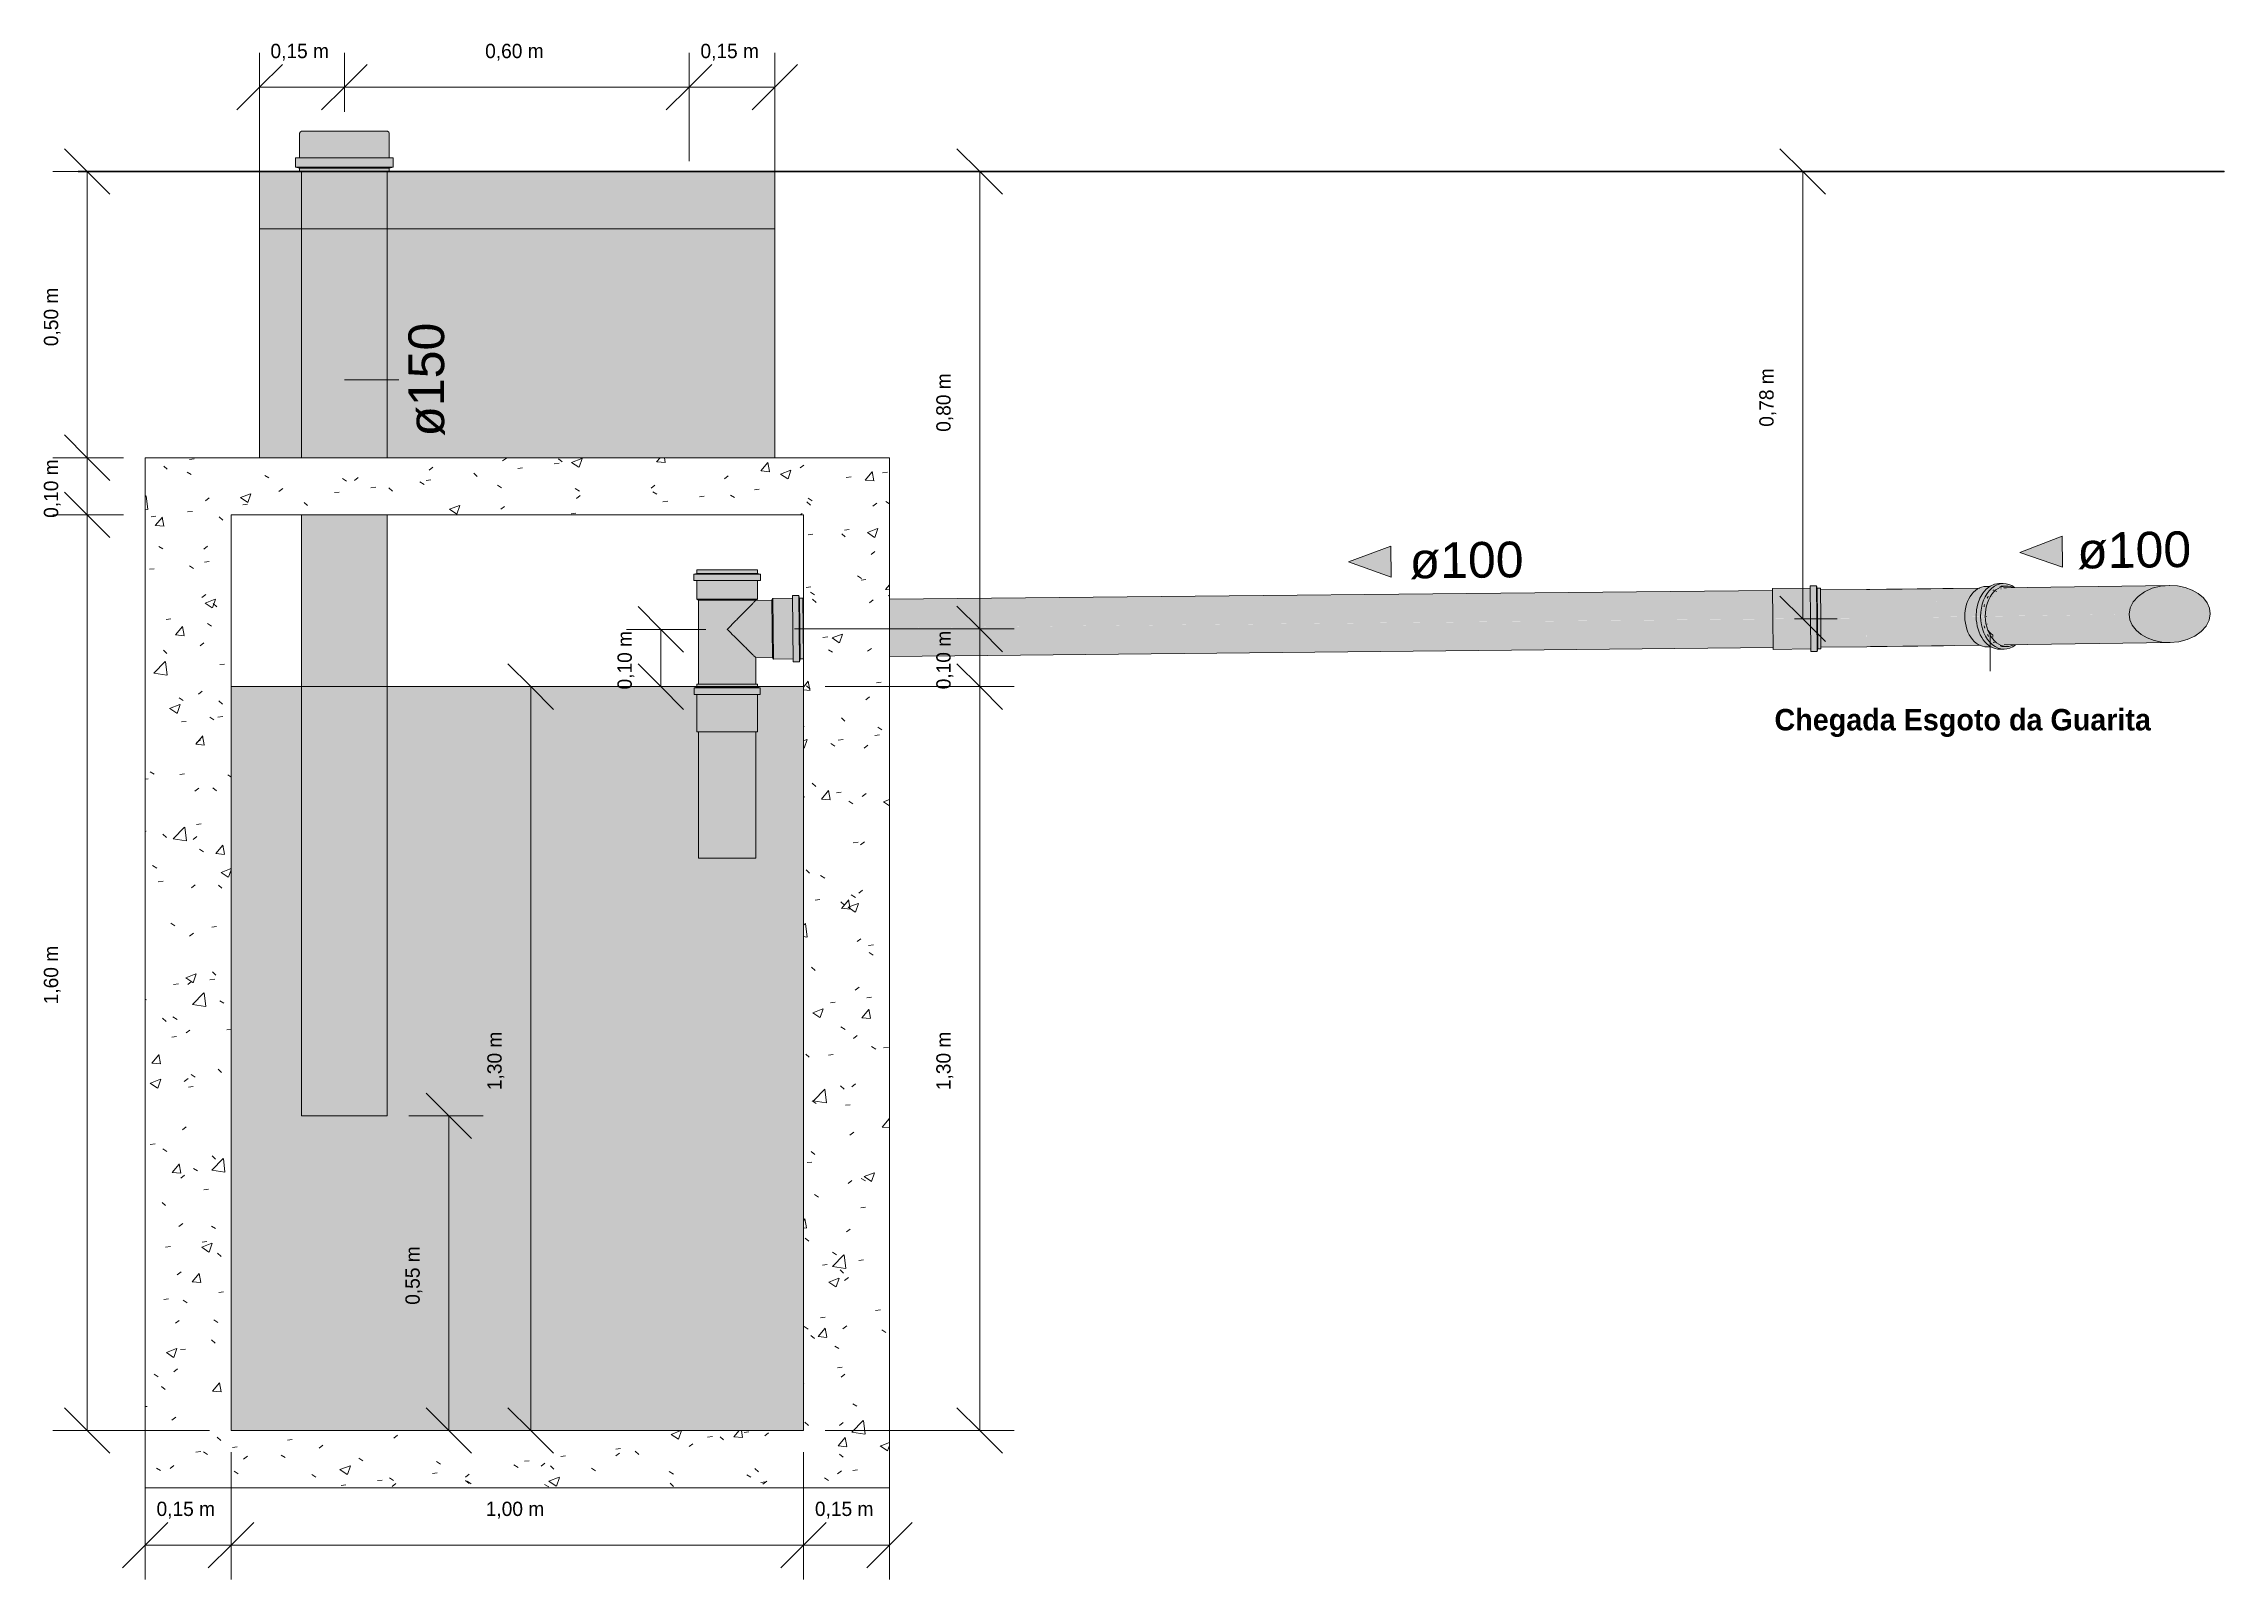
# Model space of a CAD drawing. Header units: metres. Extents: x 1.1 to 88.1, y -3.7 to 23.8.
# Drawn here: x 65.116 to 68.925, y -2.46 to 0.224 of the extents above; entities that cross this region are included whole.
import ezdxf

# ---------------------------------------------------------------- set-up
doc = ezdxf.new("R2010")
doc.units = ezdxf.units.M
doc.linetypes.add('IMPORT-DASHED2 _4_', pattern=[0.375, 0.25, -0.125])
doc.layers.add('1095_ARQ_BASE_dwg', color=7, linetype='Continuous', lineweight=5, true_color=0x767676)
doc.layers.add('A-FLOR', color=7, linetype='Continuous', lineweight=9, true_color=0x007f00)
for name, color, linetype, lineweight in [('A-ANNO-DIMS', 7, 'Continuous', 5), ('A-ANNO-DIMS-25', 7, 'Continuous', 5), ('A-DETL', 7, 'Continuous', 5), ('A-DETL-GENF', 7, 'Continuous', 5), ('A-WALL', 7, 'Continuous', 9), ('G-ANNO-TEXT', 7, 'Continuous', 5), ('KIRYA - MOBILIÁRIO', 7, 'Continuous', 9), ('KIRYA - PAREDE', 7, 'Continuous', 40), ('KIRYA - PAREDE VISTA', 7, 'Continuous', 15), ('KIRYA - PISO', 7, 'Continuous', 5), ('KIRYA - PROJEÇÃO', 7, 'IMPORT-DASHED2 _4_', 5), ('P-PIPE', 7, 'Continuous', 5), ('P-PIPE-IDEN', 7, 'Continuous', 5), ('VEGETAÇÃO', 7, 'Continuous', 5)]:
    doc.layers.add(name, color=color, linetype=linetype, lineweight=lineweight)
doc.styles.add('Arial_3', font='arial.ttf', dxfattribs={"height": 0.0625})
doc.styles.add('Century Gothic_2', font='GOTHIC.TTF', dxfattribs={"height": 0.025})
doc.styles.add('Century Gothic_B_1', font='GOTHICB.TTF', dxfattribs={"height": 0.0375})
doc.dimstyles.new('Setores_1_mm', dxfattribs={"dimscale": 0.3048, "dimtxt": 0.026104, "dimasz": 0.260417, "dimexe": 0.19685, "dimexo": 0.123031, "dimgap": 0.143537, "dimtad": 1, "dimrnd": 0.01, "dimzin": 0, "dimdsep": 46, "dimtxsty": 'Century Gothic_2', "dimblk1": 'OBLIQUE', "dimblk2": 'OBLIQUE', "dimsah": 1, "dimcen": 0.09, "dimazin": 0, "dimtfac": 1, "dimtdec": 4, "dimtix": 1, "dimtmove": 0, "dimatfit": 3, "dimfxl": 1, "dimtvp": 1, "dimtolj": 1, "dimtzin": 0, "dimarcsym": 2})

# ---------------------------------------------------------------- blocks, each defined once
blk = doc.blocks.new('Cap - Serie Normal - Esgoto - MEP - Tigre - Standard-3964077-EE')
at = {"layer": 'P-PIPE', "true_color": 0xf5ebeb}
for points in [[(12.3238, 0.067), (12.3787, 0.067), (12.3787, 0.0703), (12.3031, 0.07), (12.3017, 0.0693), (12.3008, 0.0682), (12.3004, 0.067), (12.3233, 0.067)], [(12.4409, 0.067), (12.4569, 0.067), (12.4563, 0.0684), (12.4551, 0.0697), (12.4537, 0.0703), (12.3787, 0.0703), (12.3787, 0.067), (12.4402, 0.067)], [(12.378, 0.0074), (12.3787, 0.0074), (12.3787, 0.0239), (12.2934, 0.0239), (12.2934, 0.0074), (12.3593, 0.0074)], [(12.3787, 0.0059), (12.3787, 0.0074), (12.2934, 0.0074), (12.3007, 0.0059), (12.378, 0.0059)], [(12.3792, 0.0074), (12.4639, 0.0074), (12.4639, 0.0239), (12.3787, 0.0239), (12.3787, 0.0074)], [(12.3787, 0.0059), (12.4569, 0.0059), (12.4639, 0.0074), (12.3787, 0.0074)]]:
    blk.add_hatch(color=7, dxfattribs=at).paths.add_polyline_path(points)
h = blk.add_hatch(color=7, dxfattribs=at)
h.paths.add_polyline_path([(12.3004, 0), (12.3787, 0), (12.3787, 0.0059), (12.3004, 0.0059), (12.3004, 0.0018)])
h.paths.add_polyline_path([(12.3408, 0.0239), (12.3787, 0.0239), (12.3787, 0.067), (12.3004, 0.067), (12.3004, 0.0239), (12.3395, 0.0239)])
h = blk.add_hatch(color=7, dxfattribs=at)
h.paths.add_polyline_path([(12.3787, 0), (12.4569, 0), (12.4569, 0.0059), (12.3787, 0.0059), (12.3787, 0.0018)])
h.paths.add_polyline_path([(12.4409, 0.0239), (12.4569, 0.0239), (12.4569, 0.067), (12.3787, 0.067), (12.3787, 0.0239), (12.439, 0.0239)])
at = {"layer": 'P-PIPE'}
for p, q in [((12.3004, 0.067), (12.3004, 0.0239)), ((12.4569, 0.0239), (12.4569, 0.067)), ((12.2934, 0.0239), (12.2934, 0.0074)), ((12.3787, 0.0239), (12.2934, 0.0239)), ((12.2934, 0.0074), (12.3004, 0.0059)), ((12.2934, 0.0074), (12.3787, 0.0074)), ((12.3004, 0.0062), (12.3004, 0)), ((12.3004, 0.0059), (12.3787, 0.0059)), ((12.3004, 0), (12.3787, 0)), ((12.4639, 0.0239), (12.3787, 0.0239)), ((12.3787, 0.0074), (12.4639, 0.0074)), ((12.3787, 0.0059), (12.4569, 0.0059)), ((12.3787, 0), (12.4569, 0)), ((12.4569, 0.0059), (12.4639, 0.0074)), ((12.4569, 0), (12.4569, 0.0062)), ((12.4639, 0.0074), (12.4639, 0.0239))]:
    blk.add_line(p, q, dxfattribs=at)
at = {"layer": 'P-PIPE', "flags": 128}
for points in [[(12.3004, 0.067), (12.3019, 0.0697), (12.3037, 0.0703)], [(12.3787, 0.0703), (12.3616, 0.0703), (12.3454, 0.0703), (12.331, 0.0703), (12.3191, 0.0703), (12.3103, 0.0703), (12.3051, 0.0703), (12.3037, 0.0703)], [(12.3037, 0.0703), (12.3056, 0.0703), (12.3114, 0.0703), (12.3208, 0.0703), (12.3332, 0.0703), (12.3479, 0.0703), (12.3643, 0.0703), (12.3787, 0.0703)], [(12.3787, 0.0703), (12.3957, 0.0703), (12.4119, 0.0703), (12.4264, 0.0703), (12.4383, 0.0703), (12.4471, 0.0703), (12.4523, 0.0703), (12.4537, 0.0703)], [(12.4537, 0.0703), (12.4517, 0.0703), (12.4459, 0.0703), (12.4366, 0.0703), (12.4242, 0.0703), (12.4094, 0.0703), (12.393, 0.0703), (12.3787, 0.0703)], [(12.4537, 0.0703), (12.4564, 0.0688), (12.4569, 0.067)]]:
    blk.add_lwpolyline(points, dxfattribs=at)
blk = doc.blocks.new('1095_ARQ_BASE_dwg_A$C6DD851CF-4006154-EE')
at = {"layer": 'VEGETAÇÃO'}
for q in [(11.9323, 0), (11.9492, 0), (11.9181, 0)]:
    blk.add_line((11.9139, 0), q, dxfattribs=at)
blk = doc.blocks.new('1095_ARQ_BASE_dwg_A$C7A191758-4006155-EE')
at = {"layer": 'VEGETAÇÃO'}
for p, q in [((12.279, 0), (12.1175, 0)), ((12.2807, 0), (12.1344, 0)), ((12.2821, 0), (12.1486, 0)), ((12.2867, 0), (12.1949, 0)), ((12.2892, 0), (12.2195, 0)), ((12.3149, 0), (12.2789, 0)), ((12.2955, 0), (12.2827, 0)), ((12.2983, 0), (12.3111, 0)), ((12.3046, 0), (12.3743, 0)), ((12.3071, 0), (12.3989, 0)), ((12.3117, 0), (12.4452, 0)), ((12.3132, 0), (12.4594, 0)), ((12.3148, 0), (12.4763, 0))]:
    blk.add_line(p, q, dxfattribs=at)
blk = doc.blocks.new('1095_ARQ_BASE_dwg_A$C277F18F9-4006153-EE')
at = {"layer": 'VEGETAÇÃO'}
for p, q in [((13.6442, 0), (13.4827, 0)), ((13.6458, 0), (13.4996, 0)), ((13.6473, 0), (13.5138, 0)), ((13.6519, 0), (13.5601, 0)), ((13.6544, 0), (13.5847, 0)), ((13.6801, 0), (13.6441, 0)), ((13.6607, 0), (13.6479, 0)), ((13.6635, 0), (13.6763, 0)), ((13.6698, 0), (13.7395, 0)), ((13.6723, 0), (13.7641, 0)), ((13.6769, 0), (13.8104, 0)), ((13.6783, 0), (13.8246, 0)), ((13.68, 0), (13.8415, 0))]:
    blk.add_line(p, q, dxfattribs=at)
blk = doc.blocks.new('1095_ARQ_BASE_dwg_A$C6DD851CF-V68-EE')
at = {"layer": 'VEGETAÇÃO'}
for p, q in [((14.2257, 0), (14.0642, 0)), ((14.2273, 0), (14.0811, 0)), ((14.2288, 0), (14.0953, 0)), ((14.2334, 0), (14.1416, 0)), ((14.2359, 0), (14.1662, 0)), ((14.2616, 0), (14.2256, 0)), ((14.2422, 0), (14.2294, 0)), ((14.245, 0), (14.2578, 0)), ((14.2513, 0), (14.321, 0)), ((14.2538, 0), (14.3456, 0)), ((14.2584, 0), (14.3919, 0)), ((14.2598, 0), (14.4061, 0)), ((14.2615, 0), (14.423, 0))]:
    blk.add_line(p, q, dxfattribs=at)
blk = doc.blocks.new('1095_ARQ_BASE_dwg-4006143-EE')
at = {"layer": 'KIRYA - MOBILIÁRIO'}
for p, q in [((15.4429, 0), (14.3346, 0)), ((15.3858, 0), (14.3918, 0)), ((14.8406, 0), (15.5269, 0)), ((15.6619, 0), (14.8888, 0)), ((14.8888, 0), (15.6619, 0)), ((15.2112, 0), (15.1157, 0)), ((15.6619, 0), (15.1634, 0)), ((15.2849, 0), (15.6619, 0)), ((15.6619, 0), (15.2849, 0))]:
    blk.add_line(p, q, dxfattribs=at)
at = {"layer": 'KIRYA - MOBILIÁRIO', "flags": 128}
blk.add_lwpolyline([(15.1306, 0), (15.2849, 0), (14.5986, 0), (15.0826, 0), (15.6619, 0)], dxfattribs=at)
at = {"layer": 'KIRYA - PAREDE'}
for p, q in [((15.6619, 0), (11.9139, 0)), ((11.9139, 0), (15.6619, 0)), ((13.76, 0), (13.962, 0)), ((13.962, 0), (13.76, 0))]:
    blk.add_line(p, q, dxfattribs=at)
at = {"layer": 'KIRYA - PAREDE VISTA'}
for p, q in [((12.2453, 0), (11.9139, 0)), ((11.9139, 0), (12.2453, 0))]:
    blk.add_line(p, q, dxfattribs=at)
at = {"layer": 'KIRYA - PISO'}
for p, q in [((15.054, 0), (11.913, 0)), ((15.1904, 0), (11.9132, 0)), ((15.1904, 0), (11.9132, 0)), ((11.9133, 0), (15.662, 0)), ((13.8485, 0), (11.9134, 0)), ((12.0053, 0), (11.9135, 0)), ((15.662, 0), (11.9136, 0)), ((15.662, 0), (11.9136, 0)), ((11.9136, 0), (13.8485, 0)), ((13.8485, 0), (11.9138, 0)), ((12.0539, 0), (11.9138, 0)), ((13.8485, 0), (11.9139, 0)), ((11.996, 0), (11.9139, 0)), ((15.6619, 0), (11.9139, 0)), ((15.6619, 0), (11.9139, 0)), ((15.6619, 0), (11.9139, 0)), ((15.6619, 0), (11.9139, 0)), ((15.6619, 0), (11.9139, 0)), ((15.6619, 0), (11.9139, 0)), ((11.9147, 0), (12.6349, 0)), ((11.9147, 0), (12.6349, 0)), ((15.662, 0), (11.9916, 0)), ((12.0539, 0), (13.1349, 0)), ((15.6623, 0), (13.8485, 0)), ((15.6623, 0), (13.8485, 0)), ((15.6622, 0), (13.8485, 0)), ((13.8485, 0), (15.6619, 0)), ((15.054, 0), (15.6618, 0)), ((15.6618, 0), (15.1904, 0)), ((15.1904, 0), (15.6618, 0))]:
    blk.add_line(p, q, dxfattribs=at)
at = {"layer": 'KIRYA - PROJEÇÃO', "flags": 128}
blk.add_lwpolyline([(15.6619, 0), (13.861, 0), (11.9139, 0)], dxfattribs=at)
for name, p in [('1095_ARQ_BASE_dwg_A$C6DD851CF-4006154-EE', (0, 0)), ('1095_ARQ_BASE_dwg_A$C7A191758-4006155-EE', (0, 0)), ('1095_ARQ_BASE_dwg_A$C277F18F9-4006153-EE', (0, 0)), ('1095_ARQ_BASE_dwg_A$C6DD851CF-V68-EE', (0, 0)), ('1095_ARQ_BASE_dwg_A$C7A191758-4006155-EE', (2.4738, 0))]:
    blk.add_blockref(name, p)
blk = doc.blocks.new('Curva 45_90 Longa - Serie Normal - Esgoto - MEP - Tigre - Standard-4027132-EE')
at = {"layer": 'P-PIPE', "true_color": 0xf5ebeb}
for points in [[(15.2288, -0.7775), (15.2366, -0.7772), (15.2388, -0.7578), (15.2462, -0.7399), (15.2567, -0.7274), (15.2695, -0.7208), (15.2813, -0.7206), (15.2682, -0.7201), (15.2582, -0.722), (15.2481, -0.7282), (15.2397, -0.7379), (15.2339, -0.7488), (15.2299, -0.7639), (15.2288, -0.7774)], [(15.2365, -0.7774), (15.2408, -0.7772), (15.2421, -0.7624), (15.2427, -0.7607), (15.2428, -0.7593), (15.2438, -0.7569), (15.2457, -0.75), (15.2482, -0.7457), (15.2495, -0.7429), (15.2504, -0.7415), (15.2515, -0.7396), (15.2597, -0.7311), (15.2682, -0.726), (15.2702, -0.7256), (15.2711, -0.7251), (15.273, -0.7251), (15.2776, -0.7244), (15.2826, -0.7244), (15.2914, -0.7261), (15.293, -0.7269), (15.2953, -0.7266), (15.2835, -0.7207), (15.2695, -0.7208), (15.2558, -0.7282), (15.2455, -0.7409), (15.2388, -0.7578), (15.2366, -0.7772)], [(14.9572, -0.7808), (14.9592, -0.7808), (15.0375, -0.7798), (15.037, -0.7302), (14.9567, -0.731), (14.9572, -0.7808)], [(15.0375, -0.78), (15.1542, -0.7786), (15.1548, -0.769), (15.1561, -0.7615), (15.159, -0.7528), (15.1621, -0.7464), (15.1664, -0.7402), (15.1726, -0.7344), (15.177, -0.7315), (15.1829, -0.7292), (15.189, -0.7284), (15.1283, -0.7292), (15.037, -0.7302), (15.0375, -0.7798)], [(15.1542, -0.7786), (15.209, -0.7776), (15.211, -0.7597), (15.2173, -0.7438), (15.2272, -0.7319), (15.2352, -0.7277), (15.189, -0.7284), (15.1824, -0.7294), (15.177, -0.7315), (15.1714, -0.7352), (15.1664, -0.7402), (15.1621, -0.7464), (15.1587, -0.7536), (15.1561, -0.7615), (15.1546, -0.7699), (15.1542, -0.7778)], [(15.2827, -0.8299), (15.2923, -0.8281), (15.2943, -0.8269), (15.2813, -0.8269), (15.2728, -0.8251), (15.2645, -0.8202), (15.2568, -0.8115), (15.2514, -0.8014), (15.248, -0.7896), (15.2469, -0.7757), (15.2482, -0.7631), (15.252, -0.7509), (15.2572, -0.7413), (15.2644, -0.7336), (15.2728, -0.7287), (15.2818, -0.7271), (15.293, -0.7269), (15.2908, -0.7259), (15.2813, -0.7243), (15.272, -0.7261), (15.2625, -0.7319), (15.2554, -0.7399), (15.2492, -0.7518), (15.2459, -0.7644), (15.2449, -0.7783), (15.2465, -0.792), (15.2501, -0.8038), (15.2561, -0.8146), (15.2639, -0.823), (15.2735, -0.8283), (15.2813, -0.8297)], [(14.9577, -0.831), (14.9592, -0.831), (15.038, -0.83), (15.0374, -0.78), (14.9572, -0.781), (14.9577, -0.83)], [(15.038, -0.8302), (15.0869, -0.8293), (15.1078, -0.8292), (15.1174, -0.8292), (15.1387, -0.8289), (15.1723, -0.8286), (15.19, -0.8284), (15.1837, -0.8276), (15.1779, -0.8255), (15.1715, -0.821), (15.1672, -0.8168), (15.1628, -0.8107), (15.1589, -0.8028), (15.1565, -0.7957), (15.1548, -0.7873), (15.1542, -0.7786), (15.0375, -0.78), (15.038, -0.83)], [(15.19, -0.8284), (15.2363, -0.8276), (15.2276, -0.823), (15.218, -0.8117), (15.2114, -0.7959), (15.2105, -0.7908), (15.2087, -0.7778), (15.1542, -0.7788), (15.1548, -0.7873), (15.1565, -0.7957), (15.1592, -0.8036), (15.1628, -0.8107), (15.1672, -0.8168), (15.1723, -0.8218), (15.1779, -0.8255), (15.1839, -0.8277)], [(15.2699, -0.8346), (15.2847, -0.8335), (15.2704, -0.8335), (15.257, -0.8266), (15.2463, -0.8139), (15.2392, -0.797), (15.2365, -0.7774), (15.2288, -0.7776), (15.2305, -0.7932), (15.2349, -0.8069), (15.241, -0.818), (15.2499, -0.8272), (15.2593, -0.8327), (15.2691, -0.8344)], [(15.2706, -0.8336), (15.2851, -0.8333), (15.2973, -0.8269), (15.2943, -0.8269), (15.2918, -0.8282), (15.2813, -0.8299), (15.2774, -0.8299), (15.273, -0.8292), (15.2721, -0.8292), (15.2706, -0.8286), (15.2685, -0.828), (15.2593, -0.8224), (15.2516, -0.8142), (15.2503, -0.8118), (15.2498, -0.8113), (15.2488, -0.8089), (15.2455, -0.8028), (15.2434, -0.7959), (15.2432, -0.7954), (15.243, -0.7938), (15.242, -0.7905), (15.2413, -0.7838), (15.2407, -0.7774), (15.2366, -0.7776), (15.2392, -0.797), (15.2468, -0.8146), (15.2575, -0.827), (15.2704, -0.8335)]]:
    blk.add_hatch(color=7, dxfattribs=at).paths.add_polyline_path(points)
h = blk.add_hatch(color=7, dxfattribs=at)
h.paths.add_polyline_path([(15.2089, -0.7778), (15.2288, -0.7773), (15.2302, -0.7619), (15.2339, -0.7488), (15.2402, -0.7369), (15.2489, -0.7276), (15.2529, -0.7252), (15.2393, -0.7256), (15.2272, -0.7319), (15.2173, -0.7438), (15.2109, -0.7607), (15.209, -0.7776)])
h.paths.add_polyline_path([(15.2407, -0.7774), (15.2448, -0.7771), (15.2463, -0.7624), (15.2495, -0.7509), (15.2554, -0.7399), (15.263, -0.7314), (15.272, -0.7261), (15.2813, -0.7243), (15.2765, -0.7244), (15.2675, -0.7264), (15.2584, -0.7322), (15.2509, -0.7405), (15.2495, -0.7429), (15.2492, -0.7433), (15.2482, -0.7457), (15.245, -0.7519), (15.2434, -0.7578), (15.2428, -0.7593), (15.2426, -0.7609), (15.2417, -0.7644), (15.2415, -0.7676), (15.2408, -0.7772)])
h = blk.add_hatch(color=7, dxfattribs=at)
h.paths.add_polyline_path([(15.2827, -0.8299), (15.273, -0.8282), (15.2639, -0.823), (15.2561, -0.8146), (15.2497, -0.8024), (15.2461, -0.7897), (15.2448, -0.7773), (15.2408, -0.7776), (15.2421, -0.7915), (15.243, -0.7938), (15.2434, -0.7959), (15.2442, -0.7978), (15.2463, -0.8046), (15.2488, -0.8089), (15.2503, -0.8118), (15.2511, -0.8131), (15.2523, -0.815), (15.2607, -0.8235), (15.2692, -0.8284), (15.2795, -0.8299), (15.2813, -0.8299)])
h.paths.add_polyline_path([(15.2543, -0.8298), (15.2491, -0.8266), (15.2408, -0.8176), (15.2343, -0.8056), (15.2303, -0.7923), (15.2287, -0.7775), (15.2089, -0.7778), (15.2114, -0.7959), (15.218, -0.8117), (15.2281, -0.8235), (15.2403, -0.8297), (15.252, -0.8297)])
at = {"layer": 'P-PIPE'}
for p, q in [((15.2762, -0.7199), (15.2685, -0.72)), ((15.037, -0.7302), (14.9567, -0.731)), ((15.2352, -0.7277), (15.1888, -0.7284)), ((15.2538, -0.7246), (15.2456, -0.7248)), ((15.2814, -0.7242), (15.2722, -0.7244)), ((14.9577, -0.831), (15.038, -0.8302)), ((15.1902, -0.8284), (15.2365, -0.8277)), ((15.247, -0.8304), (15.2553, -0.8303)), ((15.2701, -0.8346), (15.2779, -0.8345)), ((15.2737, -0.8301), (15.2829, -0.8299))]:
    blk.add_line(p, q, dxfattribs=at)
at = {"layer": 'P-PIPE', "flags": 128}
for points in [[(15.1888, -0.7284), (15.1706, -0.7287), (15.1495, -0.7289), (15.1258, -0.7292), (15.0998, -0.7295), (15.0721, -0.7298), (15.0433, -0.7301), (15.037, -0.7302)], [(15.1902, -0.8284), (15.1719, -0.8286), (15.1507, -0.8289), (15.1269, -0.8292), (15.1009, -0.8295), (15.0731, -0.8298), (15.0443, -0.8301), (15.038, -0.8302)]]:
    blk.add_lwpolyline(points, dxfattribs=at)
at = {"layer": 'P-PIPE'}
for centre, major_axis, start_param, end_param in [((15.2463, -0.7776), (-0.0007, 0.0528), 6.164931, 7.848124), ((15.2693, -0.7773), (-0.0008, 0.0573), 6.277328, 7.848124), ((15.2771, -0.7772), (-0.0008, 0.0573), 5.781302, 7.848124), ((15.2821, -0.7771), (-0.0007, 0.0528), 5.968066, 7.848124), ((15.2781, -0.7771), (-0.0007, 0.0528), 1.163906, 1.243197), ((15.2781, -0.7771), (-0.0007, 0.0528), 0.835478, 0.918768), ((15.2821, -0.7771), (-0.0007, 0.05), 0.779541, 0.788731), ((15.2781, -0.7771), (-0.0007, 0.0528), 0.517769, 0.537311), ((15.2781, -0.7771), (-0.0007, 0.0528), 0.498063, 0.517742), ((15.2821, -0.7771), (-0.0007, 0.05), 0.517742, 0.530891), ((15.2781, -0.7771), (-0.0007, 0.0528), 6.273445, 6.483212), ((15.2821, -0.7771), (-0.0007, 0.05), 0.255942, 0.272912), ((15.2821, -0.7771), (-0.0007, 0.05), 6.277328, 6.39259), ((15.2463, -0.7776), (-0.0007, 0.0528), 1.564939, 3.274937), ((15.2693, -0.7773), (-0.0008, 0.0573), 1.564939, 3.141593), ((15.2771, -0.7772), (-0.0008, 0.0573), 1.564939, 3.64835), ((15.2781, -0.7771), (-0.0007, 0.0528), 1.882662, 1.965972), ((15.2821, -0.7771), (-0.0007, 0.0528), 1.564939, 3.454417), ((15.2821, -0.7771), (-0.0007, 0.05), 1.564939, 1.585522), ((15.2821, -0.7771), (-0.0007, 0.05), 1.826738, 1.839177), ((15.2781, -0.7771), (-0.0007, 0.0528), 2.211111, 2.2944), ((15.2821, -0.7771), (-0.0007, 0.05), 2.350337, 2.370069), ((15.2781, -0.7771), (-0.0007, 0.0528), 2.592567, 2.612109), ((15.2781, -0.7771), (-0.0007, 0.0528), 2.612137, 2.631815), ((15.2781, -0.7771), (-0.0007, 0.0528), 2.929852, 3.106313), ((15.2781, -0.7771), (-0.0007, 0.0528), 3.122074, 3.156599), ((15.2821, -0.7771), (-0.0007, 0.05), 3.135735, 3.141593)]:
    blk.add_ellipse(centre, major_axis=major_axis, ratio=0.707071, start_param=start_param, end_param=end_param, dxfattribs=at)
blk = doc.blocks.new('Te_Juncao - Serie Normal - Esgoto - MEP - Tigre - Standard-4026521-EE')
at = {"layer": 'P-PIPE', "true_color": 0xf5ebeb}
for points in [[(13.0866, -0.7035), (13.1052, -0.7035), (13.1002, -0.7021), (12.9942, -0.7021), (12.9892, -0.7035), (13.0851, -0.7035)], [(12.9892, -0.7145), (13.1052, -0.7145), (13.1052, -0.7035), (12.9892, -0.7035)], [(13.0878, -0.7021), (13.1002, -0.7021), (13.1002, -0.6961), (12.9942, -0.6961), (12.9942, -0.7021), (13.0851, -0.7021)], [(12.9942, -0.7474), (13.1002, -0.7474), (13.1002, -0.7145), (12.9942, -0.7145), (12.9942, -0.7376)], [(13.0602, -0.7489), (13.0973, -0.7488), (13.0998, -0.7474), (12.9942, -0.7474), (12.9972, -0.7489), (13.0559, -0.7489)], [(13.0972, -0.8494), (13.1264, -0.8489), (13.1254, -0.7491), (13.0972, -0.7494), (13.0472, -0.7999), (13.097, -0.8491)], [(13.1279, -0.8521), (13.1268, -0.7461), (13.1254, -0.7493), (13.1265, -0.8494), (13.1279, -0.852)], [(13.1279, -0.8521), (13.1622, -0.8517), (13.1611, -0.7457), (13.1268, -0.7461), (13.1279, -0.8517)], [(13.1623, -0.8567), (13.1733, -0.8566), (13.1721, -0.7406), (13.1611, -0.7407), (13.1623, -0.8566)], [(13.1733, -0.8566), (13.1747, -0.8515), (13.1736, -0.7455), (13.1721, -0.7407), (13.1733, -0.8548)], [(13.1747, -0.8516), (13.1807, -0.8515), (13.1796, -0.7455), (13.1736, -0.7456), (13.1747, -0.8515)], [(13.0602, -0.8957), (13.0972, -0.8957), (13.0972, -0.8494), (13.0472, -0.7999), (12.9972, -0.7999), (12.9974, -0.8957), (13.0582, -0.8957)]]:
    blk.add_hatch(color=7, dxfattribs=at).paths.add_polyline_path(points)
h = blk.add_hatch(color=7, dxfattribs=at)
h.paths.add_polyline_path([(12.9972, -0.7999), (13.0472, -0.7999), (13.096, -0.7503), (13.0955, -0.7489), (12.9972, -0.7489), (12.9972, -0.7838)])
h.paths.add_polyline_path([(13.096, -0.7506), (13.0963, -0.7503), (13.096, -0.7494), (13.096, -0.7503)])
at = {"layer": 'P-PIPE'}
for p, q in [((12.9942, -0.7021), (12.9892, -0.7035)), ((12.9892, -0.7035), (12.9892, -0.7145)), ((13.1052, -0.7035), (12.9892, -0.7035)), ((12.9892, -0.7145), (13.1052, -0.7145)), ((12.9942, -0.6961), (12.9942, -0.7021)), ((13.1002, -0.6961), (12.9942, -0.6961)), ((13.1002, -0.7021), (12.9942, -0.7021)), ((12.9942, -0.7145), (12.9942, -0.7474)), ((13.1002, -0.7021), (13.1002, -0.6961)), ((13.1052, -0.7035), (13.1002, -0.7021)), ((13.1002, -0.7474), (13.1002, -0.7145)), ((13.1052, -0.7145), (13.1052, -0.7035)), ((12.9942, -0.7474), (12.9972, -0.7489)), ((13.1002, -0.7474), (12.9942, -0.7474)), ((12.9942, -0.7474), (13.1002, -0.7474)), ((12.9972, -0.7484), (12.9972, -0.7489)), ((12.9972, -0.7489), (13.0972, -0.7489)), ((12.9972, -0.7489), (12.9972, -0.7999)), ((13.0972, -0.7489), (13.1002, -0.7474)), ((13.0972, -0.7489), (13.0972, -0.7484)), ((13.0972, -0.7494), (13.0972, -0.7489)), ((13.1254, -0.7491), (13.0972, -0.7494)), ((13.1268, -0.7461), (13.1254, -0.7491)), ((13.1254, -0.7491), (13.1264, -0.8491)), ((13.1264, -0.8491), (13.1254, -0.7491)), ((13.1612, -0.7457), (13.1268, -0.7461)), ((13.1279, -0.8521), (13.1268, -0.7461)), ((13.1721, -0.7406), (13.1611, -0.7407)), ((13.1611, -0.7407), (13.1623, -0.8567)), ((13.1736, -0.7456), (13.1721, -0.7406)), ((13.1733, -0.8566), (13.1721, -0.7406)), ((13.1796, -0.7455), (13.1736, -0.7456)), ((13.1747, -0.8516), (13.1736, -0.7456)), ((13.1807, -0.8515), (13.1796, -0.7455)), ((12.9972, -0.7999), (12.9972, -0.8957)), ((13.0972, -0.8494), (13.1264, -0.8491)), ((13.0972, -0.8957), (13.0972, -0.8494)), ((13.1264, -0.8491), (13.1279, -0.8521)), ((13.1279, -0.8521), (13.1622, -0.8517)), ((13.1623, -0.8567), (13.1733, -0.8566)), ((13.1733, -0.8566), (13.1747, -0.8516)), ((13.1747, -0.8516), (13.1807, -0.8515))]:
    blk.add_line(p, q, dxfattribs=at)
for points, knots in [([(13.0972, -0.7494), (13.0972, -0.7494), (13.0968, -0.7498), (13.0953, -0.7513), (13.0938, -0.7528), (13.092, -0.7547), (13.0899, -0.7568), (13.0876, -0.7591), (13.085, -0.7617), (13.0823, -0.7644), (13.0785, -0.7683), (13.0735, -0.7733), (13.0672, -0.7797), (13.0606, -0.7863), (13.054, -0.7931), (13.0495, -0.7976), (13.0472, -0.7999)], [-1, -1, -1, -1, -0.9, -0.85, -0.8, -0.75, -0.7, -0.65, -0.6, -0.55, -0.5, -0.4, -0.3, -0.2, -0.1, 0, 0, 0, 0]), ([(13.0972, -0.8494), (13.0972, -0.8494), (13.0968, -0.8489), (13.0953, -0.8475), (13.0939, -0.846), (13.0921, -0.8442), (13.09, -0.8422), (13.0876, -0.8399), (13.0851, -0.8374), (13.0824, -0.8347), (13.0786, -0.8309), (13.0736, -0.826), (13.0673, -0.8197), (13.0585, -0.811), (13.0517, -0.8043), (13.0472, -0.7999)], [0, 0, 0, 0, 0.1, 0.15, 0.2, 0.25, 0.3, 0.35, 0.4, 0.45, 0.5, 0.6, 0.7, 0.8, 1, 1, 1, 1])]:
    blk.add_open_spline(points, degree=3, knots=knots, dxfattribs=at)
blk = doc.blocks.new('Luva Simples para Conexão - Serie Normal - Esgoto - MEP - Tigre - Standard-3574011-EE')
at = {"layer": 'P-PIPE', "true_color": 0xf5ebeb}
blk.add_hatch(color=7, dxfattribs=at).paths.add_polyline_path([(13.0851, -0.9), (13.1003, -0.9), (13.1003, -0.8957), (12.9942, -0.8957), (12.9942, -0.9), (13.0848, -0.9)])
at = {"layer": 'P-PIPE'}
for p, q in [((12.9942, -0.9011), (12.9898, -0.9023)), ((12.9898, -0.9023), (12.9898, -0.9135)), ((12.9898, -0.9023), (13.1047, -0.9023)), ((12.9898, -0.9135), (13.1047, -0.9135)), ((12.9942, -0.8957), (12.9942, -0.9011)), ((13.1003, -0.8957), (12.9942, -0.8957)), ((12.9972, -0.9011), (12.9942, -0.9011)), ((12.9942, -0.9135), (12.9942, -0.9792)), ((13.1003, -0.9011), (12.9974, -0.9011)), ((13.1003, -0.9011), (13.1003, -0.8957)), ((13.1047, -0.9023), (13.1003, -0.9011)), ((13.1003, -0.9792), (13.1003, -0.9135)), ((13.1047, -0.9135), (13.1047, -0.9023)), ((12.9942, -0.9792), (13.1003, -0.9792))]:
    blk.add_line(p, q, dxfattribs=at)
blk = doc.blocks.new('Luva Simples para Conexão - Serie Normal - Esgoto - MEP - Tigre - Standard-V69-EE')
at = {"layer": 'P-PIPE', "true_color": 0xf5ebeb}
for points in [[(14.9394, -0.7809), (14.9506, -0.7808), (14.9501, -0.7244), (14.9389, -0.7237), (14.9394, -0.7808)], [(14.8737, -0.7816), (14.9394, -0.7808), (14.9389, -0.7281), (14.8732, -0.7288), (14.8737, -0.7812)], [(14.9518, -0.7808), (14.951, -0.7278), (14.9501, -0.7244), (14.9508, -0.7808), (14.9518, -0.7808)], [(14.9518, -0.7808), (14.9572, -0.7808), (14.9567, -0.7279), (14.9513, -0.7288), (14.9518, -0.7808)], [(14.8742, -0.8349), (14.94, -0.8341), (14.9393, -0.7809), (14.8737, -0.7818), (14.8742, -0.8342)], [(14.94, -0.8386), (14.9512, -0.8376), (14.9506, -0.7808), (14.9394, -0.7812), (14.94, -0.8376)], [(14.9512, -0.8376), (14.9524, -0.8322), (14.9517, -0.7808), (14.9506, -0.781), (14.9512, -0.8366)], [(14.9577, -0.834), (14.9571, -0.7808), (14.9518, -0.781), (14.9524, -0.8333), (14.9577, -0.834)]]:
    blk.add_hatch(color=7, dxfattribs=at).paths.add_polyline_path(points)
at = {"layer": 'P-PIPE'}
for p, q in [((14.9501, -0.7236), (14.9389, -0.7237)), ((14.9389, -0.7237), (14.9394, -0.7809)), ((14.9513, -0.728), (14.9501, -0.7236)), ((14.9501, -0.7236), (14.9506, -0.7808)), ((14.9389, -0.7281), (14.8732, -0.7288)), ((14.8732, -0.7288), (14.8737, -0.7816)), ((14.9567, -0.7279), (14.9513, -0.728)), ((14.9518, -0.7808), (14.9513, -0.728)), ((14.9572, -0.7808), (14.9567, -0.7279)), ((14.8737, -0.7816), (14.8742, -0.8349)), ((14.9394, -0.7809), (14.94, -0.8386)), ((14.9506, -0.7808), (14.9512, -0.8385)), ((14.9524, -0.8341), (14.9518, -0.7808)), ((14.9577, -0.834), (14.9572, -0.7808)), ((14.8742, -0.8349), (14.94, -0.8342)), ((14.9512, -0.8385), (14.9524, -0.8341)), ((14.9524, -0.8341), (14.9577, -0.834)), ((14.94, -0.8386), (14.9512, -0.8385))]:
    blk.add_line(p, q, dxfattribs=at)
blk = doc.blocks.new('DIMBLOCK92-EE')
at = {"layer": 'A-ANNO-DIMS-25', "lineweight": 25}
for p, q in [((68.1887, 0), (68.149, 0.0397)), ((68.1887, 0), (68.2283, -0.0397)), ((68.1887, -0.7816), (68.149, -0.7419)), ((68.1887, -0.7816), (68.2283, -0.8213))]:
    blk.add_line(p, q, dxfattribs=at)
at = {"layer": 'A-ANNO-DIMS-25'}
for p, q in [((68.1887, 0), (68.1287, 0)), ((68.1887, 0), (68.1887, -0.7816)), ((68.1887, 0), (68.2073, 0)), ((68.1887, -0.7816), (68.1741, -0.7816)), ((68.1887, -0.7816), (68.2487, -0.7816))]:
    blk.add_line(p, q, dxfattribs=at)
at = {"layer": 'A-ANNO-DIMS-25', "color": 0, "insert": (68.1129, -0.4459), "char_height": 0.025, "width": 0.132261, "attachment_point": 1, "rotation": 90, "line_spacing_factor": 0.984502, "style": 'Century Gothic_2'}
blk.add_mtext('0,78 m', dxfattribs=at)
blk = doc.blocks.new('_Oblique')
at = {"color": 0, "linetype": 'ByBlock', "lineweight": -2}
blk.add_line((-0.5, -0.5), (0.5, 0.5), dxfattribs=at)
blk = doc.blocks.new('DIMBLOCK93-EE')
at = {"layer": 'A-ANNO-DIMS-25', "lineweight": 25}
for p, q in [((65.8239, -1.65), (65.7842, -1.6103)), ((65.8239, -1.65), (65.8636, -1.6897)), ((65.8239, -2.2), (65.7842, -2.1603)), ((65.8239, -2.2), (65.8636, -2.2397))]:
    blk.add_line(p, q, dxfattribs=at)
at = {"layer": 'A-ANNO-DIMS-25'}
for p, q in [((65.8239, -1.65), (65.754, -1.65)), ((65.8239, -1.65), (65.8239, -2.2)), ((65.8239, -1.65), (65.8839, -1.65)), ((65.8239, -2.2), (65.7639, -2.2)), ((65.8239, -2.2), (65.8425, -2.2))]:
    blk.add_line(p, q, dxfattribs=at)
at = {"layer": 'A-ANNO-DIMS-25', "color": 0, "insert": (65.7481, -1.9801), "char_height": 0.025, "width": 0.132261, "attachment_point": 1, "rotation": 90, "line_spacing_factor": 0.984502, "style": 'Century Gothic_2'}
blk.add_mtext('0,55 m', dxfattribs=at)
blk = doc.blocks.new('DIMBLOCK94-EE')
at = {"layer": 'A-ANNO-DIMS-25'}
for p, q in [((65.2935, -2.4), (65.2935, -2.2375)), ((65.4435, -2.4), (65.4435, -2.2375)), ((65.2935, -2.4), (65.4435, -2.4)), ((65.2935, -2.4), (65.2935, -2.46)), ((65.4435, -2.4), (65.4435, -2.46))]:
    blk.add_line(p, q, dxfattribs=at)
at = {"layer": 'A-ANNO-DIMS-25', "lineweight": 25}
for p, q in [((65.2935, -2.4), (65.3332, -2.3603)), ((65.4435, -2.4), (65.4832, -2.3603)), ((65.2935, -2.4), (65.2538, -2.4397)), ((65.4435, -2.4), (65.4038, -2.4397))]:
    blk.add_line(p, q, dxfattribs=at)
at = {"layer": 'A-ANNO-DIMS-25', "color": 0, "insert": (65.3134, -2.3242), "char_height": 0.025, "width": 0.132261, "attachment_point": 1, "line_spacing_factor": 0.984502, "style": 'Century Gothic_2'}
blk.add_mtext('0,15 m', dxfattribs=at)
blk = doc.blocks.new('DIMBLOCK95-EE')
at = {"layer": 'A-ANNO-DIMS-25'}
for p, q in [((65.4435, -2.4), (65.4435, -2.2375)), ((66.4435, -2.4), (66.4435, -2.2375)), ((65.4435, -2.4), (66.4435, -2.4)), ((65.4435, -2.4), (65.4435, -2.46)), ((66.4435, -2.4), (66.4435, -2.46))]:
    blk.add_line(p, q, dxfattribs=at)
at = {"layer": 'A-ANNO-DIMS-25', "lineweight": 25}
for p, q in [((65.4435, -2.4), (65.4832, -2.3603)), ((66.4435, -2.4), (66.4832, -2.3603)), ((65.4435, -2.4), (65.4038, -2.4397)), ((66.4435, -2.4), (66.4038, -2.4397))]:
    blk.add_line(p, q, dxfattribs=at)
at = {"layer": 'A-ANNO-DIMS-25', "color": 0, "insert": (65.8884, -2.3242), "char_height": 0.025, "width": 0.132261, "attachment_point": 1, "line_spacing_factor": 0.984502, "style": 'Century Gothic_2'}
blk.add_mtext('1,00 m', dxfattribs=at)
blk = doc.blocks.new('DIMBLOCK96-EE')
at = {"layer": 'A-ANNO-DIMS-25'}
for p, q in [((66.4435, -2.4), (66.4435, -2.2375)), ((66.5935, -2.4), (66.5935, -2.2375)), ((66.4435, -2.4), (66.5935, -2.4)), ((66.4435, -2.4), (66.4435, -2.46)), ((66.5935, -2.4), (66.5935, -2.46))]:
    blk.add_line(p, q, dxfattribs=at)
at = {"layer": 'A-ANNO-DIMS-25', "lineweight": 25}
for p, q in [((66.4435, -2.4), (66.4832, -2.3603)), ((66.5935, -2.4), (66.6332, -2.3603)), ((66.4435, -2.4), (66.4038, -2.4397)), ((66.5935, -2.4), (66.5538, -2.4397))]:
    blk.add_line(p, q, dxfattribs=at)
at = {"layer": 'A-ANNO-DIMS-25', "color": 0, "insert": (66.4634, -2.3242), "char_height": 0.025, "width": 0.132261, "attachment_point": 1, "line_spacing_factor": 0.984502, "style": 'Century Gothic_2'}
blk.add_mtext('0,15 m', dxfattribs=at)
blk = doc.blocks.new('DIMBLOCK97-EE')
at = {"layer": 'A-ANNO-DIMS-25', "lineweight": 25}
for p, q in [((65.1924, -0.6), (65.1527, -0.5603)), ((65.1924, -0.6), (65.232, -0.6397)), ((65.1924, -2.2), (65.1527, -2.1603)), ((65.1924, -2.2), (65.232, -2.2397))]:
    blk.add_line(p, q, dxfattribs=at)
at = {"layer": 'A-ANNO-DIMS-25'}
for p, q in [((65.1924, -0.6), (65.1324, -0.6)), ((65.1924, -2.2), (65.1924, -0.6)), ((65.1924, -0.6), (65.256, -0.6)), ((65.1924, -2.2), (65.1324, -2.2)), ((65.1924, -2.2), (65.406, -2.2))]:
    blk.add_line(p, q, dxfattribs=at)
at = {"layer": 'A-ANNO-DIMS-25', "color": 0, "insert": (65.1166, -1.4551), "char_height": 0.025, "width": 0.132261, "attachment_point": 1, "rotation": 90, "line_spacing_factor": 0.984502, "style": 'Century Gothic_2'}
blk.add_mtext('1,60 m', dxfattribs=at)
blk = doc.blocks.new('DIMBLOCK98-EE')
at = {"layer": 'A-ANNO-DIMS-25', "lineweight": 25}
for p, q in [((65.1924, 0), (65.1527, 0.0397)), ((65.1924, 0), (65.232, -0.0397)), ((65.1924, -0.5), (65.1527, -0.4603)), ((65.1924, -0.5), (65.232, -0.5397))]:
    blk.add_line(p, q, dxfattribs=at)
at = {"layer": 'A-ANNO-DIMS-25'}
for p, q in [((65.1924, 0), (65.1324, 0)), ((65.1924, 0), (65.1924, -0.5)), ((65.1924, 0), (65.374, 0)), ((65.1924, -0.5), (65.1324, -0.5)), ((65.1924, -0.5), (65.256, -0.5))]:
    blk.add_line(p, q, dxfattribs=at)
at = {"layer": 'A-ANNO-DIMS-25', "color": 0, "insert": (65.1166, -0.3051), "char_height": 0.025, "width": 0.132261, "attachment_point": 1, "rotation": 90, "line_spacing_factor": 0.984502, "style": 'Century Gothic_2'}
blk.add_mtext('0,50 m', dxfattribs=at)
blk = doc.blocks.new('DIMBLOCK99-EE')
at = {"layer": 'A-ANNO-DIMS-25', "lineweight": 25}
for p, q in [((65.1924, -0.5), (65.1527, -0.4603)), ((65.1924, -0.5), (65.232, -0.5397)), ((65.1924, -0.6), (65.1527, -0.5603)), ((65.1924, -0.6), (65.232, -0.6397))]:
    blk.add_line(p, q, dxfattribs=at)
at = {"layer": 'A-ANNO-DIMS-25'}
for p, q in [((65.1924, -0.5), (65.1324, -0.5)), ((65.1924, -0.5), (65.1924, -0.6)), ((65.1924, -0.5), (65.256, -0.5)), ((65.1924, -0.6), (65.1324, -0.6)), ((65.1924, -0.6), (65.256, -0.6))]:
    blk.add_line(p, q, dxfattribs=at)
at = {"layer": 'A-ANNO-DIMS-25', "color": 0, "insert": (65.1166, -0.6051), "char_height": 0.025, "width": 0.132261, "attachment_point": 1, "rotation": 90, "line_spacing_factor": 0.984502, "style": 'Century Gothic_2'}
blk.add_mtext('0,10 m', dxfattribs=at)
blk = doc.blocks.new('DIMBLOCK100-EE')
at = {"layer": 'A-ANNO-DIMS-25', "lineweight": 25}
for p, q in [((66.1943, -0.7999), (66.1546, -0.7602)), ((66.1943, -0.7999), (66.234, -0.8396)), ((66.1943, -0.9), (66.1546, -0.8603)), ((66.1943, -0.9), (66.234, -0.9397))]:
    blk.add_line(p, q, dxfattribs=at)
at = {"layer": 'A-ANNO-DIMS-25'}
for p, q in [((66.1943, -0.7999), (66.1343, -0.7999)), ((66.1943, -0.7999), (66.1943, -0.9)), ((66.1943, -0.7999), (66.2726, -0.7999)), ((66.1943, -0.9), (66.1343, -0.9)), ((66.1943, -0.9), (66.2129, -0.9))]:
    blk.add_line(p, q, dxfattribs=at)
at = {"layer": 'A-ANNO-DIMS-25', "color": 0, "insert": (66.1185, -0.905), "char_height": 0.025, "width": 0.132261, "attachment_point": 1, "rotation": 90, "line_spacing_factor": 0.984502, "style": 'Century Gothic_2'}
blk.add_mtext('0,10 m', dxfattribs=at)
blk = doc.blocks.new('DIMBLOCK101-EE')
at = {"layer": 'A-ANNO-DIMS-25', "lineweight": 25}
for p, q in [((66.7512, -0.9), (66.7115, -0.8603)), ((66.7512, -0.9), (66.7909, -0.9397)), ((66.7512, -2.2), (66.7115, -2.1603)), ((66.7512, -2.2), (66.7909, -2.2397))]:
    blk.add_line(p, q, dxfattribs=at)
at = {"layer": 'A-ANNO-DIMS-25'}
for p, q in [((66.7512, -0.9), (66.481, -0.9)), ((66.7512, -0.9), (66.7512, -2.2)), ((66.7512, -0.9), (66.8112, -0.9)), ((66.7512, -2.2), (66.481, -2.2)), ((66.7512, -2.2), (66.8112, -2.2))]:
    blk.add_line(p, q, dxfattribs=at)
at = {"layer": 'A-ANNO-DIMS-25', "color": 0, "insert": (66.6754, -1.6051), "char_height": 0.025, "width": 0.132261, "attachment_point": 1, "rotation": 90, "line_spacing_factor": 0.984502, "style": 'Century Gothic_2'}
blk.add_mtext('1,30 m', dxfattribs=at)
blk = doc.blocks.new('Anotacao_Tuboseta - Fluxo 2-2612755-EE')
at = {"layer": 'P-PIPE-IDEN'}
blk.add_hatch(color=256, dxfattribs=at).paths.add_polyline_path([(14.2069, -0.7085), (14.1323, -0.6822), (14.2063, -0.6544)])
for p, q in [((14.2063, -0.6544), (14.1323, -0.6822)), ((14.1323, -0.6822), (14.2069, -0.7085)), ((14.2069, -0.7085), (14.2063, -0.6544))]:
    blk.add_line(p, q, dxfattribs=at)
blk = doc.blocks.new('DIMBLOCK102-EE')
at = {"layer": 'A-ANNO-DIMS-25'}
for p, q in [((65.4935, 0.1474), (65.4935, 0.2074)), ((65.6415, 0.1474), (65.6415, 0.2074)), ((65.4935, 0.1474), (65.6415, 0.1474)), ((65.4935, 0.1474), (65.4935, -0.0625)), ((65.6415, 0.1474), (65.6415, 0.1045))]:
    blk.add_line(p, q, dxfattribs=at)
at = {"layer": 'A-ANNO-DIMS-25', "lineweight": 25}
for p, q in [((65.4935, 0.1474), (65.5332, 0.1871)), ((65.6415, 0.1474), (65.6812, 0.1871)), ((65.4935, 0.1474), (65.4538, 0.1077)), ((65.6415, 0.1474), (65.6018, 0.1077))]:
    blk.add_line(p, q, dxfattribs=at)
at = {"layer": 'A-ANNO-DIMS-25', "color": 0, "insert": (65.5124, 0.2232), "char_height": 0.025, "width": 0.132261, "attachment_point": 1, "line_spacing_factor": 0.984502, "style": 'Century Gothic_2'}
blk.add_mtext('0,15 m', dxfattribs=at)
blk = doc.blocks.new('DIMBLOCK103-EE')
at = {"layer": 'A-ANNO-DIMS-25'}
for p, q in [((65.6415, 0.1474), (65.6415, 0.2074)), ((66.2435, 0.1474), (66.2435, 0.2074)), ((65.6415, 0.1474), (66.2435, 0.1474)), ((65.6415, 0.1474), (65.6415, 0.1045)), ((66.2435, 0.1474), (66.2435, 0.0182))]:
    blk.add_line(p, q, dxfattribs=at)
at = {"layer": 'A-ANNO-DIMS-25', "lineweight": 25}
for p, q in [((65.6415, 0.1474), (65.6812, 0.1871)), ((66.2435, 0.1474), (66.2832, 0.1871)), ((65.6415, 0.1474), (65.6018, 0.1077)), ((66.2435, 0.1474), (66.2038, 0.1077))]:
    blk.add_line(p, q, dxfattribs=at)
at = {"layer": 'A-ANNO-DIMS-25', "color": 0, "insert": (65.8874, 0.2232), "char_height": 0.025, "width": 0.132261, "attachment_point": 1, "line_spacing_factor": 0.984502, "style": 'Century Gothic_2'}
blk.add_mtext('0,60 m', dxfattribs=at)
blk = doc.blocks.new('DIMBLOCK104-EE')
at = {"layer": 'A-ANNO-DIMS-25'}
for p, q in [((66.2435, 0.1474), (66.2435, 0.2074)), ((66.3935, 0.1474), (66.3935, 0.2074)), ((66.2435, 0.1474), (66.3935, 0.1474)), ((66.2435, 0.1474), (66.2435, 0.0182)), ((66.3935, 0.1474), (66.3935, -0.0625))]:
    blk.add_line(p, q, dxfattribs=at)
at = {"layer": 'A-ANNO-DIMS-25', "lineweight": 25}
for p, q in [((66.2435, 0.1474), (66.2832, 0.1871)), ((66.3935, 0.1474), (66.4332, 0.1871)), ((66.2435, 0.1474), (66.2038, 0.1077)), ((66.3935, 0.1474), (66.3538, 0.1077))]:
    blk.add_line(p, q, dxfattribs=at)
at = {"layer": 'A-ANNO-DIMS-25', "color": 0, "insert": (66.2634, 0.2232), "char_height": 0.025, "width": 0.132261, "attachment_point": 1, "line_spacing_factor": 0.984502, "style": 'Century Gothic_2'}
blk.add_mtext('0,15 m', dxfattribs=at)
blk = doc.blocks.new('DIMBLOCK105-EE')
at = {"layer": 'A-ANNO-DIMS-25', "lineweight": 25}
for p, q in [((66.7512, 0), (66.7115, 0.0397)), ((66.7512, 0), (66.7909, -0.0397)), ((66.7512, -0.7993), (66.7115, -0.7596)), ((66.7512, -0.7993), (66.7909, -0.839))]:
    blk.add_line(p, q, dxfattribs=at)
at = {"layer": 'A-ANNO-DIMS-25'}
for p, q in [((66.7512, 0), (66.6912, 0)), ((66.7512, 0), (66.7512, -0.7993)), ((66.7512, 0), (66.81, 0)), ((66.7512, -0.7993), (66.4277, -0.7993)), ((66.7512, -0.7993), (66.8112, -0.7993))]:
    blk.add_line(p, q, dxfattribs=at)
at = {"layer": 'A-ANNO-DIMS-25', "color": 0, "insert": (66.6754, -0.4547), "char_height": 0.025, "width": 0.132261, "attachment_point": 1, "rotation": 90, "line_spacing_factor": 0.984502, "style": 'Century Gothic_2'}
blk.add_mtext('0,80 m', dxfattribs=at)
blk = doc.blocks.new('DIMBLOCK106-EE')
at = {"layer": 'A-ANNO-DIMS-25', "lineweight": 25}
for p, q in [((66.7512, -0.7993), (66.7115, -0.7596)), ((66.7512, -0.7993), (66.7909, -0.839)), ((66.7512, -0.9), (66.7115, -0.8603)), ((66.7512, -0.9), (66.7909, -0.9397))]:
    blk.add_line(p, q, dxfattribs=at)
at = {"layer": 'A-ANNO-DIMS-25'}
for p, q in [((66.7512, -0.7993), (66.4277, -0.7993)), ((66.7512, -0.7993), (66.7512, -0.9)), ((66.7512, -0.7993), (66.8112, -0.7993)), ((66.7512, -0.9), (66.481, -0.9)), ((66.7512, -0.9), (66.8112, -0.9))]:
    blk.add_line(p, q, dxfattribs=at)
at = {"layer": 'A-ANNO-DIMS-25', "color": 0, "insert": (66.6754, -0.9047), "char_height": 0.025, "width": 0.132261, "attachment_point": 1, "rotation": 90, "line_spacing_factor": 0.984502, "style": 'Century Gothic_2'}
blk.add_mtext('0,10 m', dxfattribs=at)
blk = doc.blocks.new('DIMBLOCK107-EE')
at = {"layer": 'A-ANNO-DIMS-25', "lineweight": 25}
for p, q in [((65.967, -0.9), (65.9273, -0.8603)), ((65.967, -0.9), (66.0067, -0.9397)), ((65.967, -2.2), (65.9273, -2.1603)), ((65.967, -2.2), (66.0067, -2.2397))]:
    blk.add_line(p, q, dxfattribs=at)
at = {"layer": 'A-ANNO-DIMS-25'}
for p, q in [((65.967, -0.9), (65.907, -0.9)), ((65.967, -0.9), (65.967, -2.2)), ((65.967, -0.9), (65.9856, -0.9)), ((65.967, -2.2), (65.907, -2.2)), ((65.967, -2.2), (65.9856, -2.2))]:
    blk.add_line(p, q, dxfattribs=at)
at = {"layer": 'A-ANNO-DIMS-25', "color": 0, "insert": (65.8912, -1.6051), "char_height": 0.025, "width": 0.132261, "attachment_point": 1, "rotation": 90, "line_spacing_factor": 0.984502, "style": 'Century Gothic_2'}
blk.add_mtext('1,30 m', dxfattribs=at)

msp = doc.modelspace()

# ---------------------------------------------------------------- hatches: boundary and pattern name
at = {"layer": 'A-DETL-GENF', "true_color": 0xc0c0c0}
h = msp.add_hatch(dxfattribs=at)
h.set_pattern_fill('FP_14', color=9, style=0, pattern_type=2)
h.set_pattern_definition([(50, (67.71486, -1.017), (0.1821895, -0.015938), [0.01905, -0.20955]), (355, (67.71486, -1.017), (-0.035242, 0.191059), [0.01524, -0.16764]), (100.451, (67.72986, -1.018), (0.146942, 0.17512), [0.01619, -0.17809]), (46.184, (67.71486, -0.9657), (0.271077, -0.042045), [0.02857, -0.31432]), (96.636, (67.73786, -0.9692), (0.237407, 0.247433), [0.02429, -0.26714]), (351.184, (67.71486, -0.9657), (0.237406, 0.247428), [0.02286, -0.25146]), (21, (67.73986, -0.9784), (0.15162, -0.102267), [0.01905, -0.20955]), (326, (67.73986, -0.9784), (0.061803, 0.18419), [0.01524, -0.16764]), (71.451, (67.75286, -0.98692), (0.213418, 0.081924), [0.01619, -0.17809]), (37.5, (67.71486, -1.017), (0.0030864, 0.084551), [0.00838, -0.15723, 0.00838, -0.1618, -0.16827]), (37.5, (67.71486, -1.017), (0.0030864, 0.084551), [-0.33579, 0.00838, -0.15989]), (7.5, (67.71486, -1.017), (0.0668157, 0.1001782), [0.00838, -0.08865, 0.00838, -0.15342, -0.06413]), (7.5, (67.71486, -1.017), (0.0668157, 0.1001782), [-0.25883, 0.00838, -0.05575]), (327.5, (67.65786, -1.017), (0.1355866, -0.0057276), [0.00838, -0.05512, 0.00838, -0.18974, -0.26289]), (327.5, (67.65786, -1.017), (0.1355866, -0.0057276), [-0.26162, 0.00838, -0.25451]), (317.5, (67.63286, -1.017), (0.148125, 0.0254287), [0.00838, -0.07417, 0.00838, -0.12319, -0.18669]), (317.5, (67.63286, -1.017), (0.148125, 0.0254287), [-0.21412, 0.00838, -0.17831])])
h.paths.add_polyline_path([(65.7036, -2.3), (66.5935, -2.3), (66.5935, -0.5), (65.2935, -0.5), (65.2935, -2.3), (65.6946, -2.3)])
h.paths.add_polyline_path([(65.714, -2.2), (65.4435, -2.2), (65.4435, -0.6), (66.4435, -0.6), (66.4435, -2.2), (65.7165, -2.2)])
at = {"layer": 'A-DETL-GENF', "true_color": 0xd2ffd2}
for points in [[(65.4435, -2.2), (66.4435, -2.2), (66.4435, -0.9), (66.3632, -0.9), (66.3632, -0.9011), (66.3676, -0.9023), (66.3676, -0.9135), (66.3632, -0.9135), (66.3632, -0.9792), (66.3601, -0.9792), (66.3601, -1.2), (66.2601, -1.2), (66.2601, -0.9792), (66.2571, -0.9792), (66.2571, -0.9135), (66.2527, -0.9135), (66.2527, -0.9023), (66.2571, -0.9011), (66.2571, -0.9), (65.7165, -0.9), (65.7165, -1.65), (65.5665, -1.65), (65.5665, -0.9), (65.4435, -0.9), (65.4435, -1.65)], [(66.2571, -0.9792), (66.3632, -0.9792), (66.3632, -0.9135), (66.3676, -0.9135), (66.3676, -0.9023), (66.3632, -0.9011), (66.3632, -0.9), (66.2571, -0.9), (66.2571, -0.9011), (66.2527, -0.9023), (66.2527, -0.9135), (66.2571, -0.9135), (66.2571, -0.9686)]]:
    msp.add_hatch(color=254, dxfattribs=at).paths.add_polyline_path(points)
at = {"layer": 'A-FLOR', "true_color": 0x464646}
h = msp.add_hatch(color=49, dxfattribs=at)
h.paths.add_polyline_path([(66.1137, -0.1), (66.3935, -0.1), (66.3935, 0), (65.7165, 0), (65.7165, -0.1), (65.8795, -0.1)])
h.paths.add_polyline_path([(65.4935, -0.1), (65.5665, -0.1), (65.5665, 0), (65.4935, 0), (65.4935, -0.0906)])
at = {"layer": 'A-WALL', "true_color": 0x787878}
for points in [[(65.4935, -0.5), (65.5665, -0.5), (65.5665, -0.1), (65.4935, -0.1), (65.4935, -0.2755)], [(66.1137, -0.5), (66.3935, -0.5), (66.3935, -0.1), (65.7165, -0.1), (65.7165, -0.5)]]:
    msp.add_hatch(color=8, dxfattribs=at).paths.add_polyline_path(points)
at = {"layer": 'P-PIPE', "true_color": 0x804000}
h = msp.add_hatch(color=36, dxfattribs=at)
h.paths.add_polyline_path([(65.5691, -1.65), (65.6415, -1.65), (65.6415, -0.6), (65.5665, -0.6), (65.5665, -1.65)])
h.paths.add_polyline_path([(65.6351, -0.5), (65.6415, -0.5), (65.6415, 0), (65.5665, 0), (65.5665, -0.5), (65.6221, -0.5)])
h = msp.add_hatch(color=36, dxfattribs=at)
h.paths.add_polyline_path([(65.714, -1.65), (65.7165, -1.65), (65.7165, -0.6), (65.6415, -0.6), (65.6415, -1.65), (65.7065, -1.65)])
h.paths.add_polyline_path([(65.6415, -0.5), (65.7165, -0.5), (65.7164, 0), (65.6415, 0), (65.6415, -0.2755)])
for points in [[(68.5097, -0.7771), (68.759, -0.7736), (68.7607, -0.7624), (68.766, -0.7518), (68.7744, -0.7423), (68.7856, -0.7343), (68.799, -0.7282), (68.8139, -0.7244), (68.8297, -0.7231), (68.5438, -0.7272), (68.5348, -0.7292), (68.5265, -0.7343), (68.5194, -0.7422), (68.5141, -0.7525), (68.5107, -0.7644), (68.5098, -0.7757)], [(68.5454, -0.8271), (68.8297, -0.8231), (68.8159, -0.8222), (68.8026, -0.8195), (68.7904, -0.8149), (68.7797, -0.8088), (68.7709, -0.8013), (68.7643, -0.7927), (68.7603, -0.7833), (68.759, -0.7736), (68.5097, -0.7773), (68.5112, -0.791), (68.5149, -0.8027), (68.5209, -0.8132), (68.5284, -0.8209), (68.5365, -0.8255), (68.5446, -0.827)], [(66.2601, -1.2), (66.3101, -1.2), (66.3101, -0.9792), (66.2601, -0.9792), (66.2601, -1.2)], [(66.3101, -1.2), (66.3601, -1.2), (66.3599, -0.9792), (66.3101, -0.9792), (66.3101, -1.0149)]]:
    msp.add_hatch(color=36, dxfattribs=at).paths.add_polyline_path(points)
at = {"layer": 'P-PIPE', "true_color": 0x7f7f7f}
msp.add_hatch(color=8, dxfattribs=at).paths.add_polyline_path([(68.8297, -0.8231), (68.8454, -0.8217), (68.8603, -0.8179), (68.8738, -0.8118), (68.8849, -0.8038), (68.8934, -0.7943), (68.8986, -0.7837), (68.9004, -0.7726), (68.8986, -0.7619), (68.895, -0.7535), (68.8885, -0.7449), (68.8797, -0.7374), (68.8689, -0.7312), (68.8567, -0.7267), (68.8435, -0.7239), (68.8297, -0.7231), (68.8139, -0.7244), (68.799, -0.7282), (68.7856, -0.7343), (68.7744, -0.7423), (68.7656, -0.7526), (68.7607, -0.7624), (68.759, -0.7736), (68.7607, -0.7843), (68.7643, -0.7927), (68.7709, -0.8013), (68.7797, -0.8088), (68.7904, -0.8149), (68.8026, -0.8195), (68.8159, -0.8222)])
at = {"layer": 'P-PIPE', "true_color": 0x804000}
h = msp.add_hatch(color=36, dxfattribs=at)
h.paths.add_polyline_path([(66.443, -0.7988), (66.4435, -0.7985), (66.4435, -0.7487), (66.4425, -0.7488), (66.443, -0.7985)])
h.paths.add_polyline_path([(66.5935, -0.7972), (68.1366, -0.7816), (68.136, -0.7318), (66.5935, -0.7474), (66.5935, -0.7939)])
h = msp.add_hatch(color=36, dxfattribs=at)
h.paths.add_polyline_path([(66.4435, -0.8488), (66.4435, -0.8488), (66.4435, -0.7987), (66.443, -0.7988), (66.4435, -0.8484)])
h.paths.add_polyline_path([(66.5935, -0.8472), (68.1371, -0.8317), (68.1366, -0.7818), (66.5935, -0.7972), (66.5935, -0.8457)])

# ---------------------------------------------------------------- linework, layer by layer
at = {"layer": 'A-DETL'}
for p, q in [((66.5935, -0.5), (65.2935, -0.5)), ((65.2935, -0.5), (65.2935, -2.3)), ((66.5935, -2.3), (66.5935, -0.5)), ((65.4435, -2.2), (65.4435, -0.6)), ((65.4435, -0.6), (66.4435, -0.6)), ((66.4435, -0.6), (66.4435, -2.2)), ((66.4435, -0.9), (65.4435, -0.9)), ((66.4435, -2.2), (65.4435, -2.2)), ((65.2935, -2.3), (66.5935, -2.3))]:
    msp.add_line(p, q, dxfattribs=at)
at = {"layer": 'A-FLOR', "color": 9, "true_color": 0xaad4aa}
for p, q in [((65.4935, 0), (66.3935, 0)), ((65.4935, 0), (65.4935, -0.1)), ((66.3935, 0), (66.3935, -0.1))]:
    msp.add_line(p, q, dxfattribs=at)
at = {"layer": 'A-WALL', "color": 253, "true_color": 0xaaaaaa}
for p, q in [((66.3935, -0.1), (65.4935, -0.1)), ((65.4935, -0.5), (65.4935, -0.1)), ((66.3935, -0.5), (66.3935, -0.1))]:
    msp.add_line(p, q, dxfattribs=at)
at = {"layer": 'G-ANNO-TEXT', "color": 1, "true_color": 0xff0000}
for q in [(68.5112, -0.8009), (68.5211, -0.8108), (68.5162, -0.8728)]:
    msp.add_line((68.5162, -0.8058), q, dxfattribs=at)
at = {"layer": 'P-PIPE'}
for p, q in [((65.5665, 0), (65.5665, -0.5)), ((65.7165, -0.5), (65.7165, 0)), ((65.5665, -0.6), (65.5665, -1.65)), ((65.7165, -1.65), (65.7165, -0.6)), ((68.829, -0.7231), (68.5393, -0.7272)), ((66.4435, -0.7487), (66.4425, -0.7488)), ((68.1361, -0.7318), (66.5935, -0.7472)), ((66.5935, -0.8472), (68.1371, -0.8318)), ((68.5407, -0.8272), (68.8304, -0.8231)), ((66.2601, -0.9792), (66.2601, -1.2)), ((66.3601, -1.2), (66.3601, -0.9792)), ((65.5665, -1.65), (65.7165, -1.65))]:
    msp.add_line(p, q, dxfattribs=at)
at = {"layer": 'P-PIPE', "flags": 128}
for points in [[(68.8297, -0.7231), (68.8139, -0.7244), (68.799, -0.7282), (68.7856, -0.7343), (68.7744, -0.7423), (68.766, -0.7518), (68.7607, -0.7624), (68.759, -0.7736)], [(68.9004, -0.7726), (68.899, -0.7628), (68.895, -0.7535), (68.8885, -0.7449), (68.8797, -0.7374), (68.8689, -0.7312), (68.8567, -0.7267), (68.8435, -0.7239), (68.8297, -0.7231)], [(68.759, -0.7736), (68.7603, -0.7833), (68.7643, -0.7927), (68.7709, -0.8013), (68.7797, -0.8088), (68.7904, -0.8149), (68.8026, -0.8195), (68.8159, -0.8222), (68.8297, -0.8231)], [(68.8297, -0.8231), (68.8454, -0.8217), (68.8603, -0.8179), (68.8738, -0.8118), (68.8849, -0.8038), (68.8934, -0.7943), (68.8986, -0.7837), (68.9004, -0.7726)]]:
    msp.add_lwpolyline(points, dxfattribs=at)
at = {"layer": 'P-PIPE'}
for start_param, end_param in [(1.570796, 3.141593), (0, 1.570796)]:
    msp.add_ellipse((66.3101, -1.2), major_axis=(0.05, 0), ratio=0.000002, start_param=start_param, end_param=end_param, dxfattribs=at)
at = {"layer": 'P-PIPE-IDEN'}
msp.add_line((65.6415, -0.3639), (65.7364, -0.3639), dxfattribs=at)

# ---------------------------------------------------------------- block references
at = {"layer": '1095_ARQ_BASE_dwg', "color": 7}
msp.add_blockref('1095_ARQ_BASE_dwg-4006143-EE', (53.2629, 0), dxfattribs=at)
at = {"layer": 'P-PIPE'}
for name in ['Cap - Serie Normal - Esgoto - MEP - Tigre - Standard-3964077-EE', 'Te_Juncao - Serie Normal - Esgoto - MEP - Tigre - Standard-4026521-EE', 'Luva Simples para Conexão - Serie Normal - Esgoto - MEP - Tigre - Standard-V69-EE', 'Curva 45_90 Longa - Serie Normal - Esgoto - MEP - Tigre - Standard-4027132-EE', 'Luva Simples para Conexão - Serie Normal - Esgoto - MEP - Tigre - Standard-3574011-EE']:
    msp.add_blockref(name, (53.2629, 0), dxfattribs=at)
at = {"layer": 'P-PIPE-IDEN', "rotation": 0.2372717380938289}
msp.add_blockref('Anotacao_Tuboseta - Fluxo 2-2612755-EE', (54.433, -0.0417), dxfattribs=at)
at = {"layer": 'P-PIPE-IDEN'}
msp.add_blockref('Anotacao_Tuboseta - Fluxo 2-2612755-EE', (53.2629, 0), dxfattribs=at)

# ---------------------------------------------------------------- texts
at = {"layer": 'G-ANNO-TEXT', "color": 1, "true_color": 0xff0000, "insert": (68.1394, -0.939), "char_height": 0.0375, "width": 0.871835, "attachment_point": 1, "style": 'Century Gothic_B_1'}
msp.add_mtext('Chegada Esgoto da Guarita', dxfattribs=at)
at = {"layer": 'P-PIPE-IDEN', "char_height": 0.0625, "width": 0.238502, "attachment_point": 1, "style": 'Arial_3'}
for s, insert, rotation in [('ø150', (65.7533, -0.4631), 90), ('ø100', (67.5018, -0.6484), 0.5729), ('ø100', (68.6677, -0.6312), 0.8102)]:
    msp.add_mtext(s, dxfattribs=dict(at, insert=insert, rotation=rotation))

# ---------------------------------------------------------------- dimensions: what is measured, and where the dimension line sits
at = {"layer": 'A-ANNO-DIMS'}
for base, p1, p2, override, picture, middle in [((65.6415, 0.1474), (65.4935, -0.1), (65.6415, 0.067), {"dimpost": '<>', "dimfxl": 0.223142}, 'DIMBLOCK102-EE', (65.5675, 0.2043)), ((66.2435, 0.1474), (65.6415, 0.067), (66.2435, -0.0193), {"dimpost": '<>', "dimfxl": 0.608164}, 'DIMBLOCK103-EE', (65.9425, 0.2043)), ((66.3935, 0.1474), (66.2435, -0.0193), (66.3935, -0.1), {"dimpost": '<>', "dimfxl": 0.170307}, 'DIMBLOCK104-EE', (66.3185, 0.2043)), ((65.4435, -2.4), (65.2935, -2.2), (65.4435, -2.2), {"dimpost": '<>', "dimfxl": 0.15}, 'DIMBLOCK94-EE', (65.3685, -2.3431)), ((66.4435, -2.4), (65.4435, -2.2), (66.4435, -2.2), {"dimpost": '<>', "dimfxl": 1}, 'DIMBLOCK95-EE', (65.9435, -2.3431)), ((66.5935, -2.4), (66.4435, -2.2), (66.5935, -2.2), {"dimpost": '<>', "dimfxl": 0.15}, 'DIMBLOCK96-EE', (66.5185, -2.3431))]:
    dim = msp.add_linear_dim(base=base, p1=p1, p2=p2, dimstyle='Setores_1_mm', override=override, dxfattribs=at)
    dim.commit()
    dim.dimension.update_dxf_attribs({"geometry": picture, "text_midpoint": middle})
for base, p1, p2, override, picture, middle in [((65.1924, -0.5), (65.4115, 0), (65.2935, -0.5), {"dimpost": '<>', "dimfxl": 0.513719}, 'DIMBLOCK98-EE', (65.1355, -0.25)), ((66.7512, -0.7993), (66.8475, 0), (66.3902, -0.7993), {"dimpost": '<>', "dimfxl": 0.920869}, 'DIMBLOCK105-EE', (66.6943, -0.3996)), ((68.1887, -0.7816), (68.2448, 0), (68.1366, -0.7816), {"dimpost": '<>', "dimfxl": 0.789054}, 'DIMBLOCK92-EE', (68.1318, -0.3908)), ((65.1924, -0.6), (65.2935, -0.5), (65.2935, -0.6), {"dimpost": '<>', "dimfxl": 0.1}, 'DIMBLOCK99-EE', (65.1355, -0.55)), ((65.1924, -0.6), (65.4435, -2.2), (65.2935, -0.6), {"dimpost": '<>', "dimfxl": 1.607016}, 'DIMBLOCK97-EE', (65.1355, -1.4)), ((66.1943, -0.9), (66.3101, -0.7999), (66.2504, -0.9), {"dimpost": '<>', "dimfxl": 0.116579}, 'DIMBLOCK100-EE', (66.1374, -0.8499)), ((66.7512, -0.9), (66.3902, -0.7993), (66.4435, -0.9), {"dimpost": '<>', "dimfxl": 0.113965}, 'DIMBLOCK106-EE', (66.6943, -0.8496)), ((65.967, -2.2), (66.0231, -0.9), (66.0231, -2.2), {"dimpost": '<>', "dimfxl": 1.3}, 'DIMBLOCK107-EE', (65.9101, -1.55)), ((66.7512, -2.2), (66.4435, -0.9), (66.4435, -2.2), {"dimpost": '<>', "dimfxl": 1.3}, 'DIMBLOCK101-EE', (66.6943, -1.55)), ((65.8239, -2.2), (65.7165, -1.65), (65.88, -2.2), {"dimpost": '<>', "dimfxl": 0.573791}, 'DIMBLOCK93-EE', (65.767, -1.925))]:
    dim = msp.add_linear_dim(base=base, p1=p1, p2=p2, angle=90, dimstyle='Setores_1_mm', override=override, dxfattribs=at)
    dim.commit()
    dim.dimension.update_dxf_attribs({"geometry": picture, "text_midpoint": middle})

doc.saveas('drawing.dxf')
